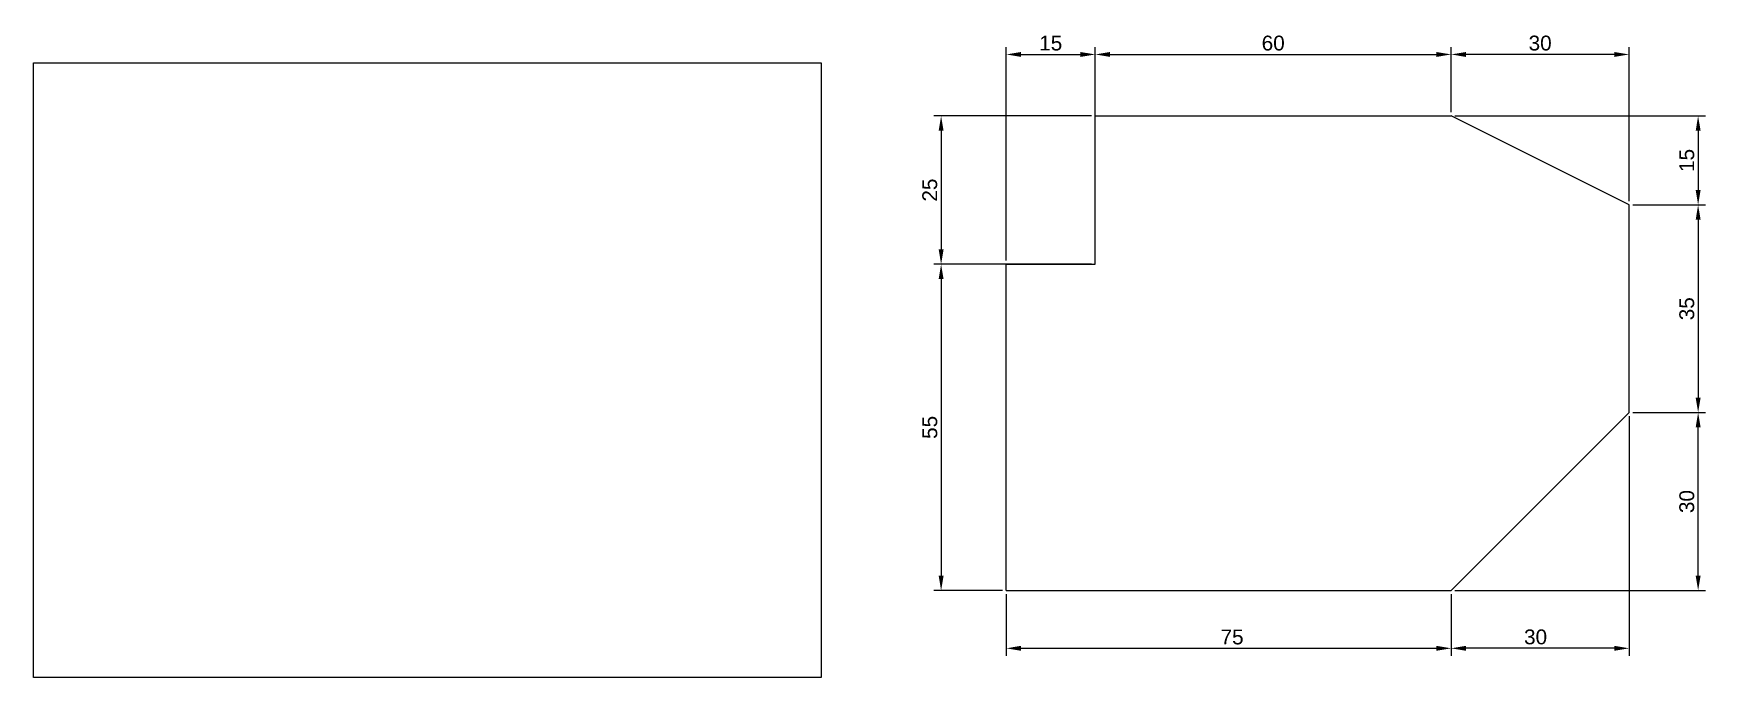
# Model space of a CAD drawing. Header units: millimetres. Extents: x 2424 to 5239, y 901 to 2022.
# Drawn here: x 2434.5 to 2716.4, y 1913.2 to 2021.8 of the extents above; entities that cross this region are included whole.
import ezdxf

# ---------------------------------------------------------------- set-up
doc = ezdxf.new("R2010")
doc.units = ezdxf.units.MM
doc.styles.get("Standard").update_dxf_attribs({"font": 'arial.ttf'})
doc.dimstyles.new('ISO-25', dxfattribs={"dimtxt": 2.5, "dimasz": 2.5, "dimexe": 1.25, "dimexo": 0.625, "dimtad": 1, "dimtxsty": 'Standard', "dimcen": 2.5, "dimadec": 0, "dimazin": 0, "dimtfac": 1, "dimtmove": 0, "dimatfit": 3, "dimfxl": 1, "dimarcsym": 0})
picture_1 = doc.add_image_def('image1.png', size_in_pixel=(264, 206))

msp = doc.modelspace()

# ---------------------------------------------------------------- blocks, each defined once
blk = doc.blocks.new('*D1')
at = {"color": 0, "lineweight": -2, "transparency": 16777216}
for p, q in [((2598.53, 1927.22), (2598.53, 1916.86)), ((2673.53, 1927.22), (2673.53, 1916.86)), ((2601.03, 1918.11), (2671.03, 1918.11))]:
    blk.add_line(p, q, dxfattribs=at)
at = {"color": 0, "transparency": 16777216}
for points in [[(2601.03, 1918.53), (2601.03, 1917.7), (2598.53, 1918.11)], [(2671.03, 1918.53), (2671.03, 1917.7), (2673.53, 1918.11)]]:
    blk.add_solid(points, dxfattribs=at)
at = {"layer": 'Defpoints', "color": 0, "transparency": 16777216}
for p in [(2598.53, 1927.85), (2673.53, 1927.85), (2673.53, 1918.11)]:
    blk.add_point(p, dxfattribs=at)
at = {"color": 0, "transparency": 16777216, "insert": (2636.6, 1920.01), "char_height": 2.5, "attachment_point": 5}
blk.add_mtext('75', dxfattribs=at)
blk = doc.blocks.new('*D2')
at = {"color": 0, "lineweight": -2, "transparency": 16777216}
for p, q in [((2704.15, 1957.85), (2716.41, 1957.85)), ((2715.16, 1930.35), (2715.16, 1955.35)), ((2674.15, 1927.85), (2716.41, 1927.85))]:
    blk.add_line(p, q, dxfattribs=at)
at = {"color": 0, "transparency": 16777216}
for points in [[(2714.75, 1955.35), (2715.58, 1955.35), (2715.16, 1957.85)], [(2714.75, 1930.35), (2715.58, 1930.35), (2715.16, 1927.85)]]:
    blk.add_solid(points, dxfattribs=at)
at = {"layer": 'Defpoints', "color": 0, "transparency": 16777216}
for p in [(2703.53, 1957.85), (2715.16, 1957.85), (2673.53, 1927.85)]:
    blk.add_point(p, dxfattribs=at)
at = {"color": 0, "transparency": 16777216, "insert": (2713.26, 1942.85), "char_height": 2.5, "attachment_point": 5, "rotation": 90}
blk.add_mtext('30', dxfattribs=at)
blk = doc.blocks.new('*D3')
at = {"color": 0, "lineweight": -2, "transparency": 16777216}
for p, q in [((2703.53, 1957.22), (2703.53, 1916.86)), ((2673.53, 1927.22), (2673.53, 1916.86)), ((2701.03, 1918.11), (2676.03, 1918.11))]:
    blk.add_line(p, q, dxfattribs=at)
at = {"color": 0, "transparency": 16777216}
for points in [[(2676.03, 1918.53), (2676.03, 1917.7), (2673.53, 1918.11)], [(2701.03, 1918.53), (2701.03, 1917.7), (2703.53, 1918.11)]]:
    blk.add_solid(points, dxfattribs=at)
at = {"layer": 'Defpoints', "color": 0, "transparency": 16777216}
for p in [(2703.53, 1957.85), (2673.53, 1927.85), (2673.53, 1918.11)]:
    blk.add_point(p, dxfattribs=at)
at = {"color": 0, "transparency": 16777216, "insert": (2687.76, 1920.02), "char_height": 2.5, "attachment_point": 5}
blk.add_mtext('30', dxfattribs=at)
blk = doc.blocks.new('*D4')
at = {"color": 0, "lineweight": -2, "transparency": 16777216}
for p, q in [((2704.15, 1992.85), (2716.41, 1992.85)), ((2715.16, 1990.35), (2715.16, 1960.35)), ((2704.15, 1957.85), (2716.41, 1957.85))]:
    blk.add_line(p, q, dxfattribs=at)
at = {"color": 0, "transparency": 16777216}
for points in [[(2714.75, 1990.35), (2715.58, 1990.35), (2715.16, 1992.85)], [(2714.75, 1960.35), (2715.58, 1960.35), (2715.16, 1957.85)]]:
    blk.add_solid(points, dxfattribs=at)
at = {"layer": 'Defpoints', "color": 0, "transparency": 16777216}
for p in [(2703.53, 1992.85), (2703.53, 1957.85), (2715.16, 1957.85)]:
    blk.add_point(p, dxfattribs=at)
at = {"color": 0, "transparency": 16777216, "insert": (2713.26, 1975.35), "char_height": 2.5, "attachment_point": 5, "rotation": 90}
blk.add_mtext('35', dxfattribs=at)
blk = doc.blocks.new('*D5')
at = {"color": 0, "lineweight": -2, "transparency": 16777216}
for p, q in [((2674.15, 2007.85), (2716.41, 2007.85)), ((2715.16, 2005.35), (2715.16, 1995.35)), ((2704.15, 1992.85), (2716.41, 1992.85))]:
    blk.add_line(p, q, dxfattribs=at)
at = {"color": 0, "transparency": 16777216}
for points in [[(2714.75, 2005.35), (2715.58, 2005.35), (2715.16, 2007.85)], [(2714.75, 1995.35), (2715.58, 1995.35), (2715.16, 1992.85)]]:
    blk.add_solid(points, dxfattribs=at)
at = {"layer": 'Defpoints', "color": 0, "transparency": 16777216}
for p in [(2673.53, 2007.85), (2703.53, 1992.85), (2715.16, 1992.85)]:
    blk.add_point(p, dxfattribs=at)
at = {"color": 0, "transparency": 16777216, "insert": (2713.26, 2000.35), "char_height": 2.5, "attachment_point": 5, "rotation": 90}
blk.add_mtext('15', dxfattribs=at)
blk = doc.blocks.new('*D6')
at = {"color": 0, "lineweight": -2, "transparency": 16777216}
for p, q in [((2673.53, 2008.47), (2673.53, 2019.47)), ((2701.03, 2018.22), (2676.03, 2018.22)), ((2703.53, 1993.47), (2703.53, 2019.47))]:
    blk.add_line(p, q, dxfattribs=at)
at = {"color": 0, "transparency": 16777216}
for points in [[(2676.03, 2018.63), (2676.03, 2017.8), (2673.53, 2018.22)], [(2701.03, 2018.63), (2701.03, 2017.8), (2703.53, 2018.22)]]:
    blk.add_solid(points, dxfattribs=at)
at = {"layer": 'Defpoints', "color": 0, "transparency": 16777216}
for p in [(2673.53, 2018.22), (2673.53, 2007.85), (2703.53, 1992.85)]:
    blk.add_point(p, dxfattribs=at)
at = {"color": 0, "transparency": 16777216, "insert": (2688.53, 2020.12), "char_height": 2.5, "attachment_point": 5}
blk.add_mtext('30', dxfattribs=at)
blk = doc.blocks.new('*D7')
at = {"color": 0, "lineweight": -2, "transparency": 16777216}
for p, q in [((2613.53, 2008.47), (2613.53, 2019.47)), ((2616.03, 2018.22), (2671.03, 2018.22)), ((2673.53, 2008.47), (2673.53, 2019.47))]:
    blk.add_line(p, q, dxfattribs=at)
at = {"color": 0, "transparency": 16777216}
for points in [[(2616.03, 2018.63), (2616.03, 2017.8), (2613.53, 2018.22)], [(2671.03, 2018.63), (2671.03, 2017.8), (2673.53, 2018.22)]]:
    blk.add_solid(points, dxfattribs=at)
at = {"layer": 'Defpoints', "color": 0, "transparency": 16777216}
for p in [(2673.53, 2018.22), (2613.53, 2007.85), (2673.53, 2007.85)]:
    blk.add_point(p, dxfattribs=at)
at = {"color": 0, "transparency": 16777216, "insert": (2643.53, 2020.12), "char_height": 2.5, "attachment_point": 5}
blk.add_mtext('60', dxfattribs=at)
blk = doc.blocks.new('*D8')
at = {"color": 0, "lineweight": -2, "transparency": 16777216}
for p, q in [((2598.53, 1983.47), (2598.53, 2019.47)), ((2601.03, 2018.22), (2611.03, 2018.22)), ((2613.53, 1983.47), (2613.53, 2019.47))]:
    blk.add_line(p, q, dxfattribs=at)
at = {"color": 0, "transparency": 16777216}
for points in [[(2601.03, 2018.63), (2601.03, 2017.8), (2598.53, 2018.22)], [(2611.03, 2018.63), (2611.03, 2017.8), (2613.53, 2018.22)]]:
    blk.add_solid(points, dxfattribs=at)
at = {"layer": 'Defpoints', "color": 0, "transparency": 16777216}
for p in [(2613.53, 2018.22), (2598.53, 1982.85), (2613.53, 1982.85)]:
    blk.add_point(p, dxfattribs=at)
at = {"color": 0, "transparency": 16777216, "insert": (2606.03, 2020.12), "char_height": 2.5, "attachment_point": 5}
blk.add_mtext('15', dxfattribs=at)
blk = doc.blocks.new('*D9')
at = {"color": 0, "lineweight": -2, "transparency": 16777216}
for p, q in [((2612.9, 2007.85), (2586.3, 2007.85)), ((2587.55, 2005.35), (2587.55, 1985.35)), ((2612.9, 1982.85), (2586.3, 1982.85))]:
    blk.add_line(p, q, dxfattribs=at)
at = {"color": 0, "transparency": 16777216}
for points in [[(2587.14, 2005.35), (2587.97, 2005.35), (2587.55, 2007.85)], [(2587.14, 1985.35), (2587.97, 1985.35), (2587.55, 1982.85)]]:
    blk.add_solid(points, dxfattribs=at)
at = {"layer": 'Defpoints', "color": 0, "transparency": 16777216}
for p in [(2613.53, 2007.85), (2587.55, 1982.85), (2613.53, 1982.85)]:
    blk.add_point(p, dxfattribs=at)
at = {"color": 0, "transparency": 16777216, "insert": (2585.65, 1995.35), "char_height": 2.5, "attachment_point": 5, "rotation": 90}
blk.add_mtext('25', dxfattribs=at)
blk = doc.blocks.new('*D10')
at = {"color": 0, "lineweight": -2, "transparency": 16777216}
for p, q in [((2597.9, 1982.85), (2586.3, 1982.85)), ((2587.55, 1980.35), (2587.55, 1930.35)), ((2597.9, 1927.85), (2586.3, 1927.85))]:
    blk.add_line(p, q, dxfattribs=at)
at = {"color": 0, "transparency": 16777216}
for points in [[(2587.14, 1980.35), (2587.97, 1980.35), (2587.55, 1982.85)], [(2587.14, 1930.35), (2587.97, 1930.35), (2587.55, 1927.85)]]:
    blk.add_solid(points, dxfattribs=at)
at = {"layer": 'Defpoints', "color": 0, "transparency": 16777216}
for p in [(2598.53, 1982.85), (2587.55, 1927.85), (2598.53, 1927.85)]:
    blk.add_point(p, dxfattribs=at)
at = {"color": 0, "transparency": 16777216, "insert": (2585.66, 1955.35), "char_height": 2.5, "attachment_point": 5, "rotation": 90}
blk.add_mtext('55', dxfattribs=at)

# ---------------------------------------------------------------- dimensions: what is measured, and where the dimension line sits
at = {"color": 114, "true_color": 0x139b48}
for base, p1, p2, picture, middle in [((2613.525, 2018.215), (2598.525, 1982.846), (2613.525, 1982.846), '*D8', (2606.025, 2020.117)), ((2673.525, 2018.215), (2613.525, 2007.846), (2673.525, 2007.846), '*D7', (2643.525, 2020.117)), ((2673.525, 2018.215), (2703.525, 1992.846), (2673.525, 2007.846), '*D6', (2688.525, 2020.118))]:
    dim = msp.add_linear_dim(base=base, p1=p1, p2=p2, dimstyle='ISO-25', dxfattribs=at)
    dim.commit()
    dim.dimension.update_dxf_attribs({"geometry": picture, "text_midpoint": middle})
for base, p1, p2, picture, middle in [((2587.553, 1982.846), (2613.525, 2007.846), (2613.525, 1982.846), '*D9', (2585.652, 1995.346)), ((2715.164, 1992.846), (2673.525, 2007.846), (2703.525, 1992.846), '*D5', (2713.262, 2000.346)), ((2715.164, 1957.846), (2703.525, 1992.846), (2703.525, 1957.846), '*D4', (2713.261, 1975.346)), ((2587.553, 1927.846), (2598.525, 1982.846), (2598.525, 1927.846), '*D10', (2585.657, 1955.346)), ((2715.164, 1957.846), (2673.525, 1927.846), (2703.525, 1957.846), '*D2', (2713.261, 1942.846))]:
    dim = msp.add_linear_dim(base=base, p1=p1, p2=p2, angle=90, dimstyle='ISO-25', dxfattribs=at)
    dim.commit()
    dim.dimension.update_dxf_attribs({"geometry": picture, "text_midpoint": middle})
for p1, picture, middle in [((2703.525, 1957.846), '*D3', (2687.759, 1918.114)), ((2598.525, 1927.846), '*D1', (2636.597, 1918.114))]:
    dim = msp.add_linear_dim(base=(2673.525, 1918.114), p1=p1, p2=(2673.525, 1927.846), dimstyle='ISO-25', dxfattribs=at)
    dim.commit()
    dim.dimension.update_dxf_attribs({"geometry": picture, "text_midpoint": middle, "dimtype": 160})

# ---------------------------------------------------------------- linework, layer by layer
for p, q in [((2613.525, 1982.846), (2613.525, 2007.846)), ((2613.525, 2007.846), (2673.525, 2007.846)), ((2703.525, 1992.846), (2673.525, 2007.846)), ((2703.525, 1957.846), (2703.525, 1992.846)), ((2598.525, 1927.846), (2598.525, 1982.846)), ((2598.525, 1982.846), (2613.525, 1982.846)), ((2673.525, 1927.846), (2703.525, 1957.846)), ((2598.525, 1927.846), (2673.525, 1927.846))]:
    msp.add_line(p, q)
at = {"color": 7, "true_color": 0xffffff}
for p, q in [((2613.525, 1982.846), (2613.525, 2007.846)), ((2598.525, 1982.846), (2613.525, 1982.846))]:
    msp.add_line(p, q, dxfattribs=at)

msp.set_redraw_order([(e.dxf.handle, doc.entitydb.next_handle()) for e in msp.query("TEXT MTEXT ATTDEF DIMENSION ARC_DIMENSION")])  # texts and dimensions are drawn at this point

# ---------------------------------------------------------------- pictures from other files: only their frames are drawn
image = msp.add_image(picture_1, insert=(2434.545, 1913.183), size_in_units=(132.78, 103.608))
image.dxf.flags = 7

doc.saveas('drawing.dxf')
